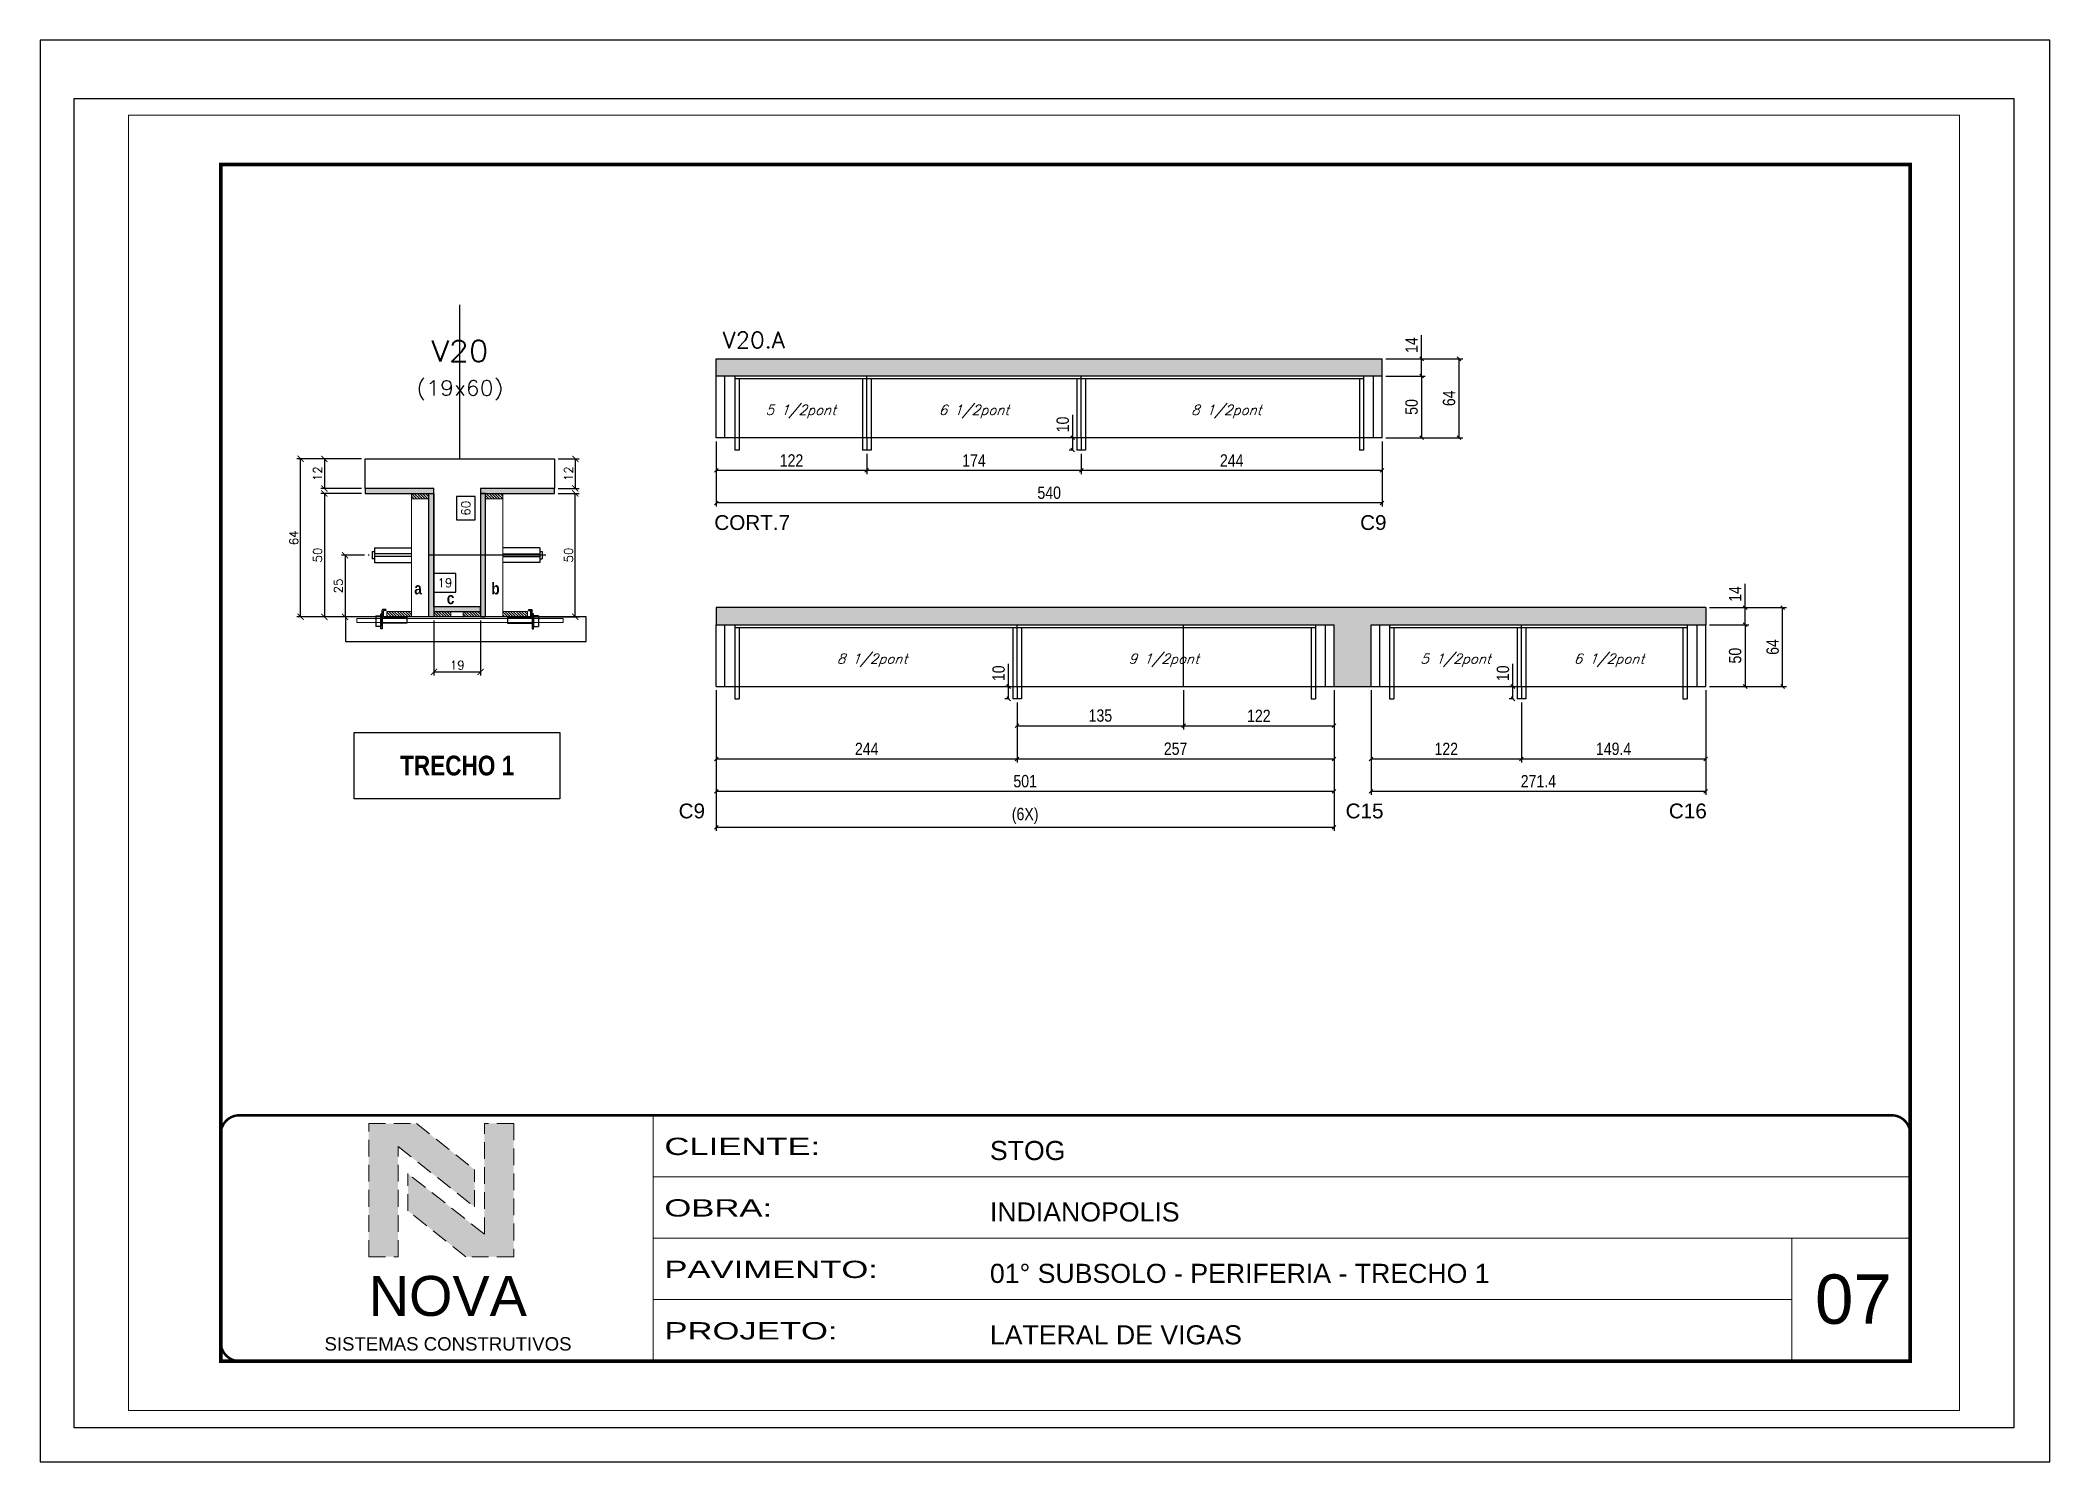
# Paper-space layout '07' of a CAD drawing. Extents: x 0 to 297, y 0 to 210.
# The model-space entities are those that its viewports show. They can reach past a viewport. Long polylines and large blocks are cut down to what shows.
import ezdxf
from ezdxf.enums import TextEntityAlignment as Align

# ---------------------------------------------------------------- set-up
doc = ezdxf.new("R2010")
doc.units = 0
for name, pattern in [('CONTINUO', [0]), ('DASHED', [0.75, 0.5, -0.25]), ('HIDDEN', [9.525, 6.35, -3.175])]:
    doc.linetypes.add(name, pattern=pattern)
for name, color, linetype in [('1', 1, 'Continuous'), ('5', 5, 'Continuous'), ('barrote', 251, 'Continuous'), ('COTA', 241, 'Continuous'), ('Cota Seção (2x)', 4, 'Continuous'), ('detalhes', 4, 'Continuous'), ('Hachura', 253, 'Continuous'), ('NOMENCLATURA', 7, 'Continuous'), ('Painéis', 200, 'Continuous'), ('presilha', 1, 'Continuous'), ('SARR_2.2x7', 40, 'Continuous'), ('SARR_3.5x7', 81, 'Continuous'), ('TENSOR', 3, 'Continuous'), ('texto', 7, 'Continuous'), ('Texto de Titulo', 7, 'Continuous'), ('Texto Qtd Sarr', 242, 'Continuous')]:
    doc.layers.add(name, color=color, linetype=linetype)
for name, color, linetype, lineweight in [('CARIMBO', 255, 'Continuous', 9), ('CARIMBO-LEGENDA', 75, 'Continuous', 15), ('CONCRETO', 251, 'Continuous', 25), ('Folhas', 255, 'Continuous', 9), ('Madeira', 126, 'Continuous', 18), ('SARRAFO DE PRESSAO', 251, 'DASHED', 9), ('SCO-___-LAJ', 2, 'Continuous', 0), ('Texto Seção', 7, 'Continuous', 15)]:
    doc.layers.add(name, color=color, linetype=linetype, lineweight=lineweight)
doc.styles.add('arial', font='arial.ttf')
doc.styles.add('COTA TECNICA', font='techl___.ttf', dxfattribs={"height": 10})
doc.styles.add('REGUA-120', font='ROMANS.shx', dxfattribs={"height": 15})
doc.styles.add('ROMANC', font='techb___.ttf', dxfattribs={"height": 2.5})
doc.styles.add('Romans', font='romans.shx')
doc.styles.get("Standard").update_dxf_attribs({"font": 'arial.ttf'})
doc.styles.add('TECNICA', font='techb___.ttf', dxfattribs={"height": 10})
doc.styles.add('Tecnologia', font='')
doc.styles.get('Tecnologia').set_extended_font_data('Forgotten Futurist')
doc.dimstyles.new('Cota Seção (2x)', dxfattribs={"dimtxt": 7, "dimasz": 5, "dimexe": 3, "dimexo": 3, "dimgap": 2, "dimtad": 3, "dimdec": 1, "dimlfac": 0.5, "dimzin": 12, "dimdsep": 46, "dimtxsty": 'Romans', "dimblk": 'ARCHTICK', "dimcen": 0, "dimclrd": 4, "dimclre": 4, "dimclrt": 1, "dimadec": 1, "dimazin": 3, "dimtfac": 1, "dimtdec": 1, "dimtmove": 0, "dimatfit": 3, "dimldrblk": 'OBLIQUE', "dimfxl": 1, "dimtolj": 1, "dimtzin": 12, "dimarcsym": 0})
doc.dimstyles.new('Cota Seção interna', dxfattribs={"dimtxt": 7, "dimasz": 6, "dimexe": 0.18, "dimexo": 2, "dimgap": -4, "dimtad": 3, "dimdec": 1, "dimlfac": 0.5, "dimzin": 12, "dimdsep": 46, "dimtxsty": 'Romans', "dimblk": 'ARCHTICK', "dimcen": 0.09, "dimse1": 1, "dimse2": 1, "dimsd1": 1, "dimsd2": 1, "dimclrd": 180, "dimclre": 5, "dimclrt": 1, "dimadec": 0, "dimazin": 3, "dimtfac": 1, "dimtdec": 1, "dimtofl": 0, "dimtmove": 0, "dimatfit": 3, "dimldrblk": 'ARCHTICK', "dimfxl": 1, "dimtolj": 1, "dimtzin": 0, "dimarcsym": 0})
doc.dimstyles.new('PAINEL', dxfattribs={"dimtxt": 10, "dimasz": 3, "dimexe": 3, "dimexo": 3, "dimgap": 3, "dimtad": 1, "dimdec": 1, "dimzin": 12, "dimdsep": 46, "dimtxsty": 'COTA TECNICA', "dimblk1": 'OBLIQUE', "dimblk2": 'OBLIQUE', "dimsah": 1, "dimcen": 0.9, "dimclrd": 4, "dimclre": 4, "dimclrt": 240, "dimadec": 1, "dimazin": 3, "dimtfac": 1, "dimtdec": 1, "dimtmove": 0, "dimatfit": 3, "dimfxl": 1, "dimtolj": 1, "dimtzin": 12, "dimarcsym": 0})
pattern_1 = [(315, (26374.2887, 8325.0331), (1.12253202, 1.12253202), [])]

psp = doc.layouts.new('07')

msp = doc.modelspace()

# ---------------------------------------------------------------- texts
at = {"layer": '5', "linetype": 'Continuous'}
for s, p in [('CORT.7', (3645.21, 16625.08)), ('C9', (4168.94, 16625.08)), ('C9', (3616.27, 16391.32)), ('C15', (4157.19, 16391.32)), ('C16', (4419.36, 16391.32))]:
    msp.add_text(s, height=12, rotation=0.00004, dxfattribs=at).set_placement(p)
at = {"layer": 'CARIMBO', "style": 'arial'}
msp.add_text('07', height=40, dxfattribs=at).set_placement((4537.86, 15981.57))
at = {"layer": 'detalhes', "style": 'TECNICA'}
for s, p in [('a', (3401.84, 16572.88)), ('b', (3464.38, 16572.87)), ('c', (3428.27, 16564.91))]:
    msp.add_text(s, height=9.6, dxfattribs=at).set_placement(p)
at = {"layer": 'NOMENCLATURA', "color": 2, "insert": (3436.67, 16434), "char_height": 16, "attachment_point": 5, "style": 'ROMANC'}
msp.add_mtext('TRECHO 1', dxfattribs=at)
at = {"layer": 'texto', "color": 2, "char_height": 8, "attachment_point": 5, "style": 'Romans'}
for s, insert in [('{\\Q19;\\C256;5 1/2pont}', (3715.31, 16721.07)), ('{\\Q19;\\C256;6 1/2pont}', (3855.81, 16721.07)), ('{\\Q19;\\C256;8 1/2pont}', (4060.45, 16721.07)), ('{\\Q19;\\C256;8 1/2pont}', (3773.17, 16519.4)), ('{\\Q19;\\C256;9 1/2pont}', (4009.67, 16519.4)), ('{\\Q19;\\C256;5 1/2pont}', (4246.31, 16519.4)), ('{\\Q19;\\C256;6 1/2pont}', (4370.81, 16519.4))]:
    msp.add_mtext(s, dxfattribs=dict(at, insert=insert))
at = {"layer": 'Texto Seção', "style": 'REGUA-120', "width": 1.05}
msp.add_text('V20.A', height=13, dxfattribs=at).set_placement((3652.04, 16772.58))

# ---------------------------------------------------------------- blocks, each defined once
blk = doc.blocks.new('A$C64660E27')
at = {"layer": 'COTA', "true_color": 0x1a1a1a}
h = blk.add_hatch(color=250, dxfattribs=at)
h.dxf.hatch_style = 1
h.paths.add_polyline_path([(185.4, -11.6), (142.4, -11.6), (142.4, -131.6), (168.8, -131.6), (168.8, -32.2), (237.7, -86.7), (237.7, -53)])
at = {"layer": 'COTA'}
h = blk.add_hatch(color=20, dxfattribs=at)
h.dxf.hatch_style = 1
h.paths.add_polyline_path([(273, -11.4), (246.6, -11.4), (246.6, -111.1), (177.7, -56.6), (177.7, -90.2), (230, -131.6), (273, -131.6)])
for p, q in [((142.4, -131.6), (142.4, -11.6)), ((142.4, -11.6), (185.4, -11.6)), ((185.4, -11.6), (237.7, -53)), ((273, -11.4), (246.6, -11.4)), ((246.6, -111.1), (246.6, -11.4)), ((273, -11.4), (273, -131.6)), ((168.8, -32.2), (237.7, -86.7)), ((168.8, -131.6), (168.8, -32.2)), ((237.7, -86.7), (237.7, -53)), ((246.6, -111.1), (177.7, -56.6)), ((177.7, -90.2), (177.7, -56.6)), ((230, -131.6), (177.7, -90.2)), ((142.4, -131.6), (168.8, -131.6)), ((273, -131.6), (230, -131.6))]:
    blk.add_line(p, q)
at = {"layer": 'CARIMBO-LEGENDA', "color": 7, "linetype": 'Continuous', "ltscale": 100, "style": 'arial'}
blk.add_text('NOVA', height=36, dxfattribs=at).set_placement((142.4, -184.8))
at = {"layer": 'CARIMBO-LEGENDA', "color": 7, "linetype": 'Continuous', "style": 'arial'}
blk.add_text('SISTEMAS CONSTRUTIVOS', height=12, dxfattribs=at).set_placement((102.5, -216))
blk = doc.blocks.new('9999999999')
at = {"color": 30, "linetype": 'CONTINUO'}
for p, q in [((98564.6, 34230.2), (98564.6, 34429.4)), ((98564.6, 34379.6), (99584, 34379.6)), ((98564.6, 34329.8), (99488, 34329.8)), ((99584, 34329.8), (99488, 34329.8)), ((99488, 34329.8), (99488, 34230.2)), ((98564.6, 34280), (99488, 34280))]:
    blk.add_line(p, q, dxfattribs=at)
at = {"color": 30, "linetype": 'CONTINUO', "const_width": 2}
blk.add_lwpolyline([(99584, 34230.2), (99584, 34414.4, 0.414214), (99569, 34429.4), (98229, 34429.4, 0.414214), (98214, 34414.4), (98214, 34245.2, 0.414214), (98229, 34230.2), (99584, 34230.2)], format="xyb", dxfattribs=at)
at = {"layer": 'Folhas'}
blk.add_lwpolyline([(98139, 34190.2), (99624, 34190.2), (99624, 35240.2), (98139, 35240.2)], close=True, dxfattribs=at)
at = {"layer": 'Folhas', "color": 30, "const_width": 3}
blk.add_lwpolyline([(98214, 34230.2), (99584, 34230.2), (99584, 35200.2), (98214, 35200.2)], close=True, dxfattribs=at)
at = {"xscale": 0.9, "yscale": 0.9, "zscale": 0.9}
blk.add_blockref('A$C64660E27', (98205.8, 34433.1), dxfattribs=at)
at = {"color": 7, "linetype": 'Continuous', "ltscale": 5, "style": 'arial'}
for s, height, p in [('STOG', 15.48, (98837.7, 34393.1)), ('INDIANOPOLIS', 15.483, (98837.7, 34343.3)), ('01° SUBSOLO - PERIFERIA - TRECHO 1', 15.483, (98837.7, 34293.5)), ('LATERAL DE VIGAS', 15.483, (98837.7, 34243.7))]:
    blk.add_text(s, height=height, dxfattribs=at).set_placement(p)
at = {"layer": 'Folhas', "color": 7, "style": 'Tecnologia', "width": 1.5}
for s, p in [('CLIENTE:', (98573.7, 34397.2)), ('OBRA:', (98573.7, 34347.3)), ('PAVIMENTO:', (98573.7, 34297.5)), ('PROJETO:', (98573.7, 34247.7))]:
    blk.add_text(s, height=14, dxfattribs=at).set_placement(p)
blk = doc.blocks.new('titulo1')
at = {"layer": 'Defpoints', "color": 252, "linetype": 'HIDDEN', "ltscale": 2}
blk.add_line((0, 0), (0, 125), dxfattribs=at)
at = {"layer": 'Defpoints', "style": 'Romans', "oblique": 15}
blk.add_attdef('FOLHA', text='', height=10, dxfattribs=at).set_placement((0, 15.6), align=Align.MIDDLE_CENTER)
at = {"layer": 'Texto Qtd Sarr', "color": 3, "style": 'Romans', "oblique": 15}
for tag, height, p in [('TITULO', 17, (0, 71.4)), ('SEÇÃO', 12, (0, 41.5))]:
    blk.add_attdef(tag, text='', height=height, dxfattribs=at).set_placement(p, align=Align.MIDDLE_CENTER)
blk = doc.blocks.new('_ArchTick')
at = {"color": 0, "linetype": 'ByBlock', "const_width": 0.15}
blk.add_lwpolyline([(-0.5, -0.5), (0.5, 0.5)], dxfattribs=at)
blk = doc.blocks.new('*D3494')
at = {"layer": 'COTA', "color": 4, "lineweight": -2, "transparency": 16777216}
for p, q in [((3518.7, 16682.7), (3535.5, 16682.7)), ((3532.5, 16682.7), (3532.5, 16658.7)), ((3518.7, 16658.7), (3535.5, 16658.7))]:
    blk.add_line(p, q, dxfattribs=at)
at = {"layer": 'Defpoints', "color": 0, "transparency": 16777216}
for p in [(3515.7, 16682.7), (3515.7, 16658.7), (3532.5, 16658.7)]:
    blk.add_point(p, dxfattribs=at)
at = {"layer": 'COTA', "color": 4, "lineweight": -2, "transparency": 16777216, "xscale": 5, "yscale": 5, "zscale": 5}
for p, rotation in [((3532.5, 16682.7), 90), ((3532.5, 16658.7), 270)]:
    blk.add_blockref('_ArchTick', p, dxfattribs=dict(at, rotation=rotation))
at = {"layer": 'COTA', "color": 1, "transparency": 16777216, "insert": (3527, 16670.7), "char_height": 7, "attachment_point": 5, "rotation": 90, "style": 'Romans'}
blk.add_mtext('\\A1;12', dxfattribs=at)
blk = doc.blocks.new('_Oblique')
at = {"layer": '1', "color": 0, "lineweight": -2}
blk.add_line((-0.5, -0.5), (0.5, 0.5), dxfattribs=at)
blk = doc.blocks.new('*D3495')
at = {"layer": 'COTA', "color": 4, "lineweight": -2, "transparency": 16777216}
for p, q in [((3359.1, 16682.7), (3306.7, 16682.7)), ((3309.7, 16554.7), (3309.7, 16682.7)), ((3381.1, 16554.7), (3306.7, 16554.7))]:
    blk.add_line(p, q, dxfattribs=at)
at = {"layer": 'Defpoints', "color": 0, "transparency": 16777216}
for p in [(3309.7, 16682.7), (3362.1, 16682.7), (3384.1, 16554.7)]:
    blk.add_point(p, dxfattribs=at)
at = {"layer": 'COTA', "color": 4, "lineweight": -2, "transparency": 16777216, "xscale": 5, "yscale": 5, "zscale": 5}
for p, rotation in [((3309.7, 16682.7), 90), ((3309.7, 16554.7), 270)]:
    blk.add_blockref('_ArchTick', p, dxfattribs=dict(at, rotation=rotation))
at = {"layer": 'COTA', "color": 1, "transparency": 16777216, "insert": (3304.2, 16618.7), "char_height": 7, "attachment_point": 5, "rotation": 90, "style": 'Romans'}
blk.add_mtext('\\A1;64', dxfattribs=at)
blk = doc.blocks.new('*D3496')
at = {"layer": 'COTA', "color": 4, "lineweight": -2, "transparency": 16777216}
for p, q in [((3518.7, 16654.7), (3535.5, 16654.7)), ((3532.5, 16554.7), (3532.5, 16654.7)), ((3492.3, 16554.7), (3535.5, 16554.7))]:
    blk.add_line(p, q, dxfattribs=at)
at = {"layer": 'Defpoints', "color": 0, "transparency": 16777216}
for p in [(3515.7, 16654.7), (3532.5, 16654.7), (3489.3, 16554.7)]:
    blk.add_point(p, dxfattribs=at)
at = {"layer": 'COTA', "color": 4, "lineweight": -2, "transparency": 16777216, "xscale": 5, "yscale": 5, "zscale": 5}
for p, rotation in [((3532.5, 16654.7), 90), ((3532.5, 16554.7), 270)]:
    blk.add_blockref('_ArchTick', p, dxfattribs=dict(at, rotation=rotation))
at = {"layer": 'COTA', "color": 1, "transparency": 16777216, "insert": (3527, 16604.7), "char_height": 7, "attachment_point": 5, "rotation": 90, "style": 'Romans'}
blk.add_mtext('\\A1;50', dxfattribs=at)
blk = doc.blocks.new('*D3497')
at = {"layer": 'Cota Seção (2x)', "color": 180, "lineweight": -2, "transparency": 16777216}
for p, q in [((3451.2, 16652.2), (3436.2, 16652.2)), ((3436.2, 16652.2), (3436.2, 16633.2)), ((3451.2, 16633.2), (3451.2, 16652.2)), ((3436.2, 16633.2), (3451.2, 16633.2))]:
    blk.add_line(p, q, dxfattribs=at)
at = {"layer": 'Defpoints', "color": 0, "transparency": 16777216}
for p in [(3455.2, 16682.7), (3466.7, 16682.7), (3466.7, 16562.7)]:
    blk.add_point(p, dxfattribs=at)
at = {"layer": 'Cota Seção (2x)', "color": 1, "transparency": 16777216, "insert": (3443.7, 16642.7), "char_height": 7, "attachment_point": 5, "rotation": 90, "style": 'Romans'}
blk.add_mtext('\\A1;60', dxfattribs=at)
blk = doc.blocks.new('*D3498')
at = {"layer": 'COTA', "color": 4, "lineweight": -2, "transparency": 16777216}
for p, q in [((3359.1, 16682.7), (3326, 16682.7)), ((3329, 16682.7), (3329, 16658.7)), ((3359.1, 16658.7), (3326, 16658.7))]:
    blk.add_line(p, q, dxfattribs=at)
at = {"layer": 'Defpoints', "color": 0, "transparency": 16777216}
for p in [(3362.1, 16682.7), (3329, 16658.7), (3362.1, 16658.7)]:
    blk.add_point(p, dxfattribs=at)
at = {"layer": 'COTA', "color": 4, "lineweight": -2, "transparency": 16777216, "xscale": 5, "yscale": 5, "zscale": 5}
for p, rotation in [((3329, 16682.7), 90), ((3329, 16658.7), 270)]:
    blk.add_blockref('_ArchTick', p, dxfattribs=dict(at, rotation=rotation))
at = {"layer": 'COTA', "color": 1, "transparency": 16777216, "insert": (3323.5, 16670.7), "char_height": 7, "attachment_point": 5, "rotation": 90, "style": 'Romans'}
blk.add_mtext('\\A1;12', dxfattribs=at)
blk = doc.blocks.new('*D3499')
at = {"layer": 'COTA', "color": 4, "lineweight": -2, "transparency": 16777216}
for p, q in [((3359.1, 16654.7), (3326, 16654.7)), ((3329, 16654.7), (3329, 16554.7)), ((3381.1, 16554.7), (3326, 16554.7))]:
    blk.add_line(p, q, dxfattribs=at)
at = {"layer": 'Defpoints', "color": 0, "transparency": 16777216}
for p in [(3362.1, 16654.7), (3329, 16554.7), (3384.1, 16554.7)]:
    blk.add_point(p, dxfattribs=at)
at = {"layer": 'COTA', "color": 4, "lineweight": -2, "transparency": 16777216, "xscale": 5, "yscale": 5, "zscale": 5}
for p, rotation in [((3329, 16654.7), 90), ((3329, 16554.7), 270)]:
    blk.add_blockref('_ArchTick', p, dxfattribs=dict(at, rotation=rotation))
at = {"layer": 'COTA', "color": 1, "transparency": 16777216, "insert": (3323.5, 16604.7), "char_height": 7, "attachment_point": 5, "rotation": 90, "style": 'Romans'}
blk.add_mtext('\\A1;50', dxfattribs=at)
blk = doc.blocks.new('PRESILHA METÁLICA 1')
at = {"layer": 'presilha'}
for p, q in [((0, 13), (6, 13)), ((0, 13), (0, 0)), ((6, 0), (0, 0)), ((6, 15.5), (7.5, 15.5)), ((6, -2.5), (6, 15.5)), ((6, 13), (6, 0)), ((7.5, 10.6), (7.5, 19.9)), ((7.5, 15.5), (7.5, -2.5)), ((37.5, 4.1), (7.5, 4.1)), ((12, 21), (8.6, 21)), ((9, 11.6), (9, 18.9)), ((12, 19.5), (9.6, 19.5)), ((37.5, 11), (9.6, 11)), ((12, 21), (12, 19.5)), ((37.5, 11), (37.5, 4.1)), ((7.5, -2.5), (6, -2.5))]:
    blk.add_line(p, q, dxfattribs=at)
for centre, radius, start, end in [((8.6, 19.9), 1.14, 90, 180), ((9.6, 18.9), 0.57, 90, 180), ((9.6, 11.6), 0.57, 180, 270)]:
    blk.add_arc(centre, radius, start, end, dxfattribs=at)
blk = doc.blocks.new('*D3500')
at = {"layer": 'COTA', "color": 4, "lineweight": -2, "transparency": 16777216}
for p, q in [((3417.7, 16551.7), (3417.7, 16507)), ((3455.7, 16551.7), (3455.7, 16507)), ((3417.7, 16510), (3455.7, 16510))]:
    blk.add_line(p, q, dxfattribs=at)
at = {"layer": 'Defpoints', "color": 0, "transparency": 16777216}
for p in [(3417.7, 16554.7), (3455.7, 16554.7), (3455.7, 16510)]:
    blk.add_point(p, dxfattribs=at)
at = {"layer": 'COTA', "color": 4, "lineweight": -2, "transparency": 16777216, "xscale": 5, "yscale": 5, "zscale": 5, "rotation": 180}
blk.add_blockref('_ArchTick', (3417.7, 16510), dxfattribs=at)
at = {"layer": 'COTA', "color": 4, "lineweight": -2, "transparency": 16777216, "xscale": 5, "yscale": 5, "zscale": 5}
blk.add_blockref('_ArchTick', (3455.7, 16510), dxfattribs=at)
at = {"layer": 'COTA', "color": 1, "transparency": 16777216, "insert": (3436.7, 16515.5), "char_height": 7, "attachment_point": 5, "style": 'Romans'}
blk.add_mtext('\\A1;19', dxfattribs=at)
blk = doc.blocks.new('*D4563')
at = {"layer": 'COTA', "color": 4, "lineweight": -2, "transparency": 16777216}
for p, q in [((3361.4, 16604.6), (3342.8, 16604.6)), ((3345.8, 16604.6), (3345.8, 16554.7)), ((3361.4, 16554.7), (3342.8, 16554.7))]:
    blk.add_line(p, q, dxfattribs=at)
at = {"layer": 'Defpoints', "color": 0, "transparency": 16777216}
for p in [(3364.4, 16604.6), (3345.8, 16554.7), (3364.4, 16554.7)]:
    blk.add_point(p, dxfattribs=at)
at = {"layer": 'COTA', "color": 4, "lineweight": -2, "transparency": 16777216, "xscale": 5, "yscale": 5, "zscale": 5}
for p, rotation in [((3345.8, 16604.6), 90), ((3345.8, 16554.7), 270)]:
    blk.add_blockref('_ArchTick', p, dxfattribs=dict(at, rotation=rotation))
at = {"layer": 'COTA', "color": 1, "transparency": 16777216, "insert": (3340.3, 16579.7), "char_height": 7, "attachment_point": 5, "rotation": 90, "style": 'Romans'}
blk.add_mtext('\\A1;25', dxfattribs=at)
blk = doc.blocks.new('*D3501')
at = {"layer": 'Cota Seção (2x)', "color": 180, "lineweight": -2, "transparency": 16777216}
for p, q in [((3435.7, 16589.7), (3417.7, 16589.7)), ((3417.7, 16589.7), (3417.7, 16574.7)), ((3417.7, 16574.7), (3435.7, 16574.7)), ((3435.7, 16574.7), (3435.7, 16589.7))]:
    blk.add_line(p, q, dxfattribs=at)
at = {"layer": 'Defpoints', "color": 0, "transparency": 16777216}
for p in [(3455.7, 16570.7), (3417.7, 16554.7), (3455.7, 16554.7)]:
    blk.add_point(p, dxfattribs=at)
at = {"layer": 'Cota Seção (2x)', "color": 1, "transparency": 16777216, "insert": (3426.7, 16582.2), "char_height": 7, "attachment_point": 5, "style": 'Romans'}
blk.add_mtext('\\A1;19', dxfattribs=at)
blk = doc.blocks.new('*D3505')
at = {"layer": 'COTA', "color": 4, "linetype": 'ByBlock', "lineweight": -2, "transparency": 16777216}
for p, q in [((4186.8, 16696.8), (4186.8, 16670.3)), ((3942.8, 16686.8), (3942.8, 16670.3)), ((4186.8, 16673.3), (3942.8, 16673.3))]:
    blk.add_line(p, q, dxfattribs=at)
at = {"layer": 'Defpoints', "color": 0, "linetype": 'ByBlock', "transparency": 16777216}
for p in [(3942.8, 16689.8), (4186.8, 16699.8), (3942.8, 16673.3)]:
    blk.add_point(p, dxfattribs=at)
at = {"layer": 'COTA', "color": 4, "linetype": 'ByBlock', "lineweight": -2, "transparency": 16777216, "xscale": 3, "yscale": 3, "zscale": 3, "rotation": 180}
blk.add_blockref('_Oblique', (3942.8, 16673.3), dxfattribs=at)
at = {"layer": 'COTA', "color": 4, "linetype": 'ByBlock', "lineweight": -2, "transparency": 16777216, "xscale": 3, "yscale": 3, "zscale": 3}
blk.add_blockref('_Oblique', (4186.8, 16673.3), dxfattribs=at)
at = {"layer": 'COTA', "color": 240, "linetype": 'ByBlock', "transparency": 16777216, "insert": (4064.8, 16681.4), "char_height": 10, "attachment_point": 5, "style": 'COTA TECNICA'}
blk.add_mtext('\\A1;244', dxfattribs=at)
blk = doc.blocks.new('*D3506')
at = {"layer": 'COTA', "color": 4, "linetype": 'ByBlock', "lineweight": -2, "transparency": 16777216}
for p, q in [((3768.8, 16686.8), (3768.8, 16670.3)), ((3942.8, 16673.3), (3768.8, 16673.3)), ((3942.8, 16686.8), (3942.8, 16670.3))]:
    blk.add_line(p, q, dxfattribs=at)
at = {"layer": 'Defpoints', "color": 0, "linetype": 'ByBlock', "transparency": 16777216}
for p in [(3768.8, 16689.8), (3942.8, 16689.8), (3768.8, 16673.3)]:
    blk.add_point(p, dxfattribs=at)
at = {"layer": 'COTA', "color": 4, "linetype": 'ByBlock', "lineweight": -2, "transparency": 16777216, "xscale": 3, "yscale": 3, "zscale": 3, "rotation": 180}
blk.add_blockref('_Oblique', (3768.8, 16673.3), dxfattribs=at)
at = {"layer": 'COTA', "color": 4, "linetype": 'ByBlock', "lineweight": -2, "transparency": 16777216, "xscale": 3, "yscale": 3, "zscale": 3}
blk.add_blockref('_Oblique', (3942.8, 16673.3), dxfattribs=at)
at = {"layer": 'COTA', "color": 240, "linetype": 'ByBlock', "transparency": 16777216, "insert": (3855.8, 16681.4), "char_height": 10, "width": 210.731, "attachment_point": 5, "style": 'COTA TECNICA'}
blk.add_mtext('\\A1;174', dxfattribs=at)
blk = doc.blocks.new('*D4565')
at = {"layer": 'COTA', "color": 4, "lineweight": -2, "transparency": 16777216}
for p, q in [((3646.8, 16696.8), (3646.8, 16670.3)), ((3768.8, 16673.3), (3646.8, 16673.3)), ((3768.8, 16686.8), (3768.8, 16670.3))]:
    blk.add_line(p, q, dxfattribs=at)
at = {"layer": 'Defpoints', "color": 0, "transparency": 16777216}
for p in [(3646.8, 16699.8), (3768.8, 16689.8), (3646.8, 16673.3)]:
    blk.add_point(p, dxfattribs=at)
at = {"layer": 'COTA', "color": 4, "lineweight": -2, "transparency": 16777216, "xscale": 3, "yscale": 3, "zscale": 3, "rotation": 180}
blk.add_blockref('_Oblique', (3646.8, 16673.3), dxfattribs=at)
at = {"layer": 'COTA', "color": 4, "lineweight": -2, "transparency": 16777216, "xscale": 3, "yscale": 3, "zscale": 3}
blk.add_blockref('_Oblique', (3768.8, 16673.3), dxfattribs=at)
at = {"layer": 'COTA', "color": 240, "transparency": 16777216, "insert": (3707.8, 16681.4), "char_height": 10, "attachment_point": 5, "style": 'COTA TECNICA'}
blk.add_mtext('\\A1;122', dxfattribs=at)
blk = doc.blocks.new('*D4566')
at = {"layer": 'COTA', "color": 4, "lineweight": -2, "transparency": 16777216}
for p, q in [((3646.8, 16696.8), (3646.8, 16644)), ((4186.8, 16696.8), (4186.8, 16644)), ((4186.8, 16647), (3646.8, 16647))]:
    blk.add_line(p, q, dxfattribs=at)
at = {"layer": 'Defpoints', "color": 0, "transparency": 16777216}
for p in [(3646.8, 16699.8), (4186.8, 16699.8), (3646.8, 16647)]:
    blk.add_point(p, dxfattribs=at)
at = {"layer": 'COTA', "color": 4, "lineweight": -2, "transparency": 16777216, "xscale": 3, "yscale": 3, "zscale": 3, "rotation": 180}
blk.add_blockref('_Oblique', (3646.8, 16647), dxfattribs=at)
at = {"layer": 'COTA', "color": 4, "lineweight": -2, "transparency": 16777216, "xscale": 3, "yscale": 3, "zscale": 3}
blk.add_blockref('_Oblique', (4186.8, 16647), dxfattribs=at)
at = {"layer": 'COTA', "color": 240, "transparency": 16777216, "insert": (3916.8, 16655.2), "char_height": 10, "attachment_point": 5, "style": 'COTA TECNICA'}
blk.add_mtext('\\A1;540', dxfattribs=at)
blk = doc.blocks.new('*D3507')
at = {"layer": 'COTA', "color": 4, "linetype": 'ByBlock', "lineweight": -2, "transparency": 16777216}
for p, q in [((3646.8, 16495.2), (3646.8, 16436.5)), ((3890.8, 16485.2), (3890.8, 16436.5)), ((3646.8, 16439.5), (3890.8, 16439.5))]:
    blk.add_line(p, q, dxfattribs=at)
at = {"layer": 'Defpoints', "color": 0, "linetype": 'ByBlock', "transparency": 16777216}
for p in [(3646.8, 16498.2), (3890.8, 16488.2), (3890.8, 16439.5)]:
    blk.add_point(p, dxfattribs=at)
at = {"layer": 'COTA', "color": 4, "linetype": 'ByBlock', "lineweight": -2, "transparency": 16777216, "xscale": 3, "yscale": 3, "zscale": 3, "rotation": 180}
blk.add_blockref('_Oblique', (3646.8, 16439.5), dxfattribs=at)
at = {"layer": 'COTA', "color": 4, "linetype": 'ByBlock', "lineweight": -2, "transparency": 16777216, "xscale": 3, "yscale": 3, "zscale": 3}
blk.add_blockref('_Oblique', (3890.8, 16439.5), dxfattribs=at)
at = {"layer": 'COTA', "color": 240, "linetype": 'ByBlock', "transparency": 16777216, "insert": (3768.8, 16447.6), "char_height": 10, "attachment_point": 5, "style": 'COTA TECNICA'}
blk.add_mtext('\\A1;244', dxfattribs=at)
blk = doc.blocks.new('*D3366')
at = {"layer": 'COTA', "color": 4, "linetype": 'ByBlock', "lineweight": -2, "transparency": 16777216}
for p, q in [((4147.8, 16495.2), (4147.8, 16436.5)), ((3890.8, 16485.2), (3890.8, 16436.5)), ((3890.8, 16439.5), (4147.8, 16439.5))]:
    blk.add_line(p, q, dxfattribs=at)
at = {"layer": 'Defpoints', "color": 0, "linetype": 'ByBlock', "transparency": 16777216}
for p in [(4147.8, 16498.2), (3890.8, 16488.2), (4147.8, 16439.5)]:
    blk.add_point(p, dxfattribs=at)
at = {"layer": 'COTA', "color": 4, "linetype": 'ByBlock', "lineweight": -2, "transparency": 16777216, "xscale": 3, "yscale": 3, "zscale": 3, "rotation": 180}
blk.add_blockref('_Oblique', (3890.8, 16439.5), dxfattribs=at)
at = {"layer": 'COTA', "color": 4, "linetype": 'ByBlock', "lineweight": -2, "transparency": 16777216, "xscale": 3, "yscale": 3, "zscale": 3}
blk.add_blockref('_Oblique', (4147.8, 16439.5), dxfattribs=at)
at = {"layer": 'COTA', "color": 240, "linetype": 'ByBlock', "transparency": 16777216, "insert": (4019.3, 16447.7), "char_height": 10, "width": 210.731, "attachment_point": 5, "style": 'COTA TECNICA'}
blk.add_mtext('\\A1;257', dxfattribs=at)
blk = doc.blocks.new('*D4426')
at = {"layer": 'COTA', "color": 4, "linetype": 'ByBlock', "lineweight": -2, "transparency": 16777216}
for p, q in [((3646.8, 16495.2), (3646.8, 16410.3)), ((4147.8, 16495.2), (4147.8, 16410.3)), ((3646.8, 16413.3), (4147.8, 16413.3))]:
    blk.add_line(p, q, dxfattribs=at)
at = {"layer": 'Defpoints', "color": 0, "linetype": 'ByBlock', "transparency": 16777216}
for p in [(3646.8, 16498.2), (4147.8, 16498.2), (4147.8, 16413.3)]:
    blk.add_point(p, dxfattribs=at)
at = {"layer": 'COTA', "color": 4, "linetype": 'ByBlock', "lineweight": -2, "transparency": 16777216, "xscale": 3, "yscale": 3, "zscale": 3, "rotation": 180}
blk.add_blockref('_Oblique', (3646.8, 16413.3), dxfattribs=at)
at = {"layer": 'COTA', "color": 4, "linetype": 'ByBlock', "lineweight": -2, "transparency": 16777216, "xscale": 3, "yscale": 3, "zscale": 3}
blk.add_blockref('_Oblique', (4147.8, 16413.3), dxfattribs=at)
at = {"layer": 'COTA', "color": 240, "linetype": 'ByBlock', "transparency": 16777216, "insert": (3897.3, 16421.4), "char_height": 10, "attachment_point": 5, "style": 'COTA TECNICA'}
blk.add_mtext('\\A1;501', dxfattribs=at)
blk = doc.blocks.new('*D4427')
at = {"layer": 'COTA', "color": 4, "lineweight": -2, "transparency": 16777216}
for p, q in [((4025.8, 16495.2), (4025.8, 16463.4)), ((3890.8, 16485.2), (3890.8, 16463.4)), ((3890.8, 16466.4), (4025.8, 16466.4))]:
    blk.add_line(p, q, dxfattribs=at)
at = {"layer": 'Defpoints', "color": 0, "transparency": 16777216}
for p in [(4025.8, 16498.2), (3890.8, 16488.2), (4025.8, 16466.4)]:
    blk.add_point(p, dxfattribs=at)
at = {"layer": 'COTA', "color": 4, "lineweight": -2, "transparency": 16777216, "xscale": 3, "yscale": 3, "zscale": 3, "rotation": 180}
blk.add_blockref('_Oblique', (3890.8, 16466.4), dxfattribs=at)
at = {"layer": 'COTA', "color": 4, "lineweight": -2, "transparency": 16777216, "xscale": 3, "yscale": 3, "zscale": 3}
blk.add_blockref('_Oblique', (4025.8, 16466.4), dxfattribs=at)
at = {"layer": 'COTA', "color": 240, "transparency": 16777216, "insert": (3958.3, 16474.6), "char_height": 10, "attachment_point": 5, "style": 'COTA TECNICA'}
blk.add_mtext('\\A1;135', dxfattribs=at)
blk = doc.blocks.new('*D4428')
at = {"layer": 'COTA', "color": 4, "lineweight": -2, "transparency": 16777216}
for p, q in [((4025.8, 16495.2), (4025.8, 16463.4)), ((4147.8, 16495.2), (4147.8, 16463.4)), ((4025.8, 16466.4), (4147.8, 16466.4))]:
    blk.add_line(p, q, dxfattribs=at)
at = {"layer": 'Defpoints', "color": 0, "transparency": 16777216}
for p in [(4025.8, 16498.2), (4147.8, 16498.2), (4147.8, 16466.4)]:
    blk.add_point(p, dxfattribs=at)
at = {"layer": 'COTA', "color": 4, "lineweight": -2, "transparency": 16777216, "xscale": 3, "yscale": 3, "zscale": 3, "rotation": 180}
blk.add_blockref('_Oblique', (4025.8, 16466.4), dxfattribs=at)
at = {"layer": 'COTA', "color": 4, "lineweight": -2, "transparency": 16777216, "xscale": 3, "yscale": 3, "zscale": 3}
blk.add_blockref('_Oblique', (4147.8, 16466.4), dxfattribs=at)
at = {"layer": 'COTA', "color": 240, "transparency": 16777216, "insert": (4086.8, 16474.4), "char_height": 10, "attachment_point": 5, "style": 'COTA TECNICA'}
blk.add_mtext('\\A1;122', dxfattribs=at)
blk = doc.blocks.new('*D4429')
at = {"layer": 'COTA', "color": 4, "lineweight": -2, "transparency": 16777216}
for p, q in [((3646.8, 16495.2), (3646.8, 16381.1)), ((4147.8, 16495.2), (4147.8, 16381.1)), ((3646.8, 16384.1), (4147.8, 16384.1))]:
    blk.add_line(p, q, dxfattribs=at)
at = {"layer": 'Defpoints', "color": 0, "transparency": 16777216}
for p in [(3646.8, 16498.2), (4147.8, 16498.2), (4147.8, 16384.1)]:
    blk.add_point(p, dxfattribs=at)
at = {"layer": 'COTA', "color": 4, "lineweight": -2, "transparency": 16777216, "xscale": 3, "yscale": 3, "zscale": 3, "rotation": 180}
blk.add_blockref('_Oblique', (3646.8, 16384.1), dxfattribs=at)
at = {"layer": 'COTA', "color": 4, "lineweight": -2, "transparency": 16777216, "xscale": 3, "yscale": 3, "zscale": 3}
blk.add_blockref('_Oblique', (4147.8, 16384.1), dxfattribs=at)
at = {"layer": 'COTA', "color": 240, "transparency": 16777216, "insert": (3897.3, 16393.3), "char_height": 10, "attachment_point": 5, "style": 'COTA TECNICA'}
blk.add_mtext('\\A1;(6X)', dxfattribs=at)
blk = doc.blocks.new('*D3367')
at = {"layer": 'COTA', "color": 4, "linetype": 'ByBlock', "lineweight": -2, "transparency": 16777216}
for p, q in [((4177.8, 16495.2), (4177.8, 16436.5)), ((4299.8, 16485.2), (4299.8, 16436.5)), ((4177.8, 16439.5), (4299.8, 16439.5))]:
    blk.add_line(p, q, dxfattribs=at)
at = {"layer": 'Defpoints', "color": 0, "linetype": 'ByBlock', "transparency": 16777216}
for p in [(4177.8, 16498.2), (4299.8, 16488.2), (4299.8, 16439.5)]:
    blk.add_point(p, dxfattribs=at)
at = {"layer": 'COTA', "color": 4, "linetype": 'ByBlock', "lineweight": -2, "transparency": 16777216, "xscale": 3, "yscale": 3, "zscale": 3, "rotation": 180}
blk.add_blockref('_Oblique', (4177.8, 16439.5), dxfattribs=at)
at = {"layer": 'COTA', "color": 4, "linetype": 'ByBlock', "lineweight": -2, "transparency": 16777216, "xscale": 3, "yscale": 3, "zscale": 3}
blk.add_blockref('_Oblique', (4299.8, 16439.5), dxfattribs=at)
at = {"layer": 'COTA', "color": 240, "linetype": 'ByBlock', "transparency": 16777216, "insert": (4238.8, 16447.6), "char_height": 10, "attachment_point": 5, "style": 'COTA TECNICA'}
blk.add_mtext('\\A1;122', dxfattribs=at)
blk = doc.blocks.new('*D3368')
at = {"layer": 'COTA', "color": 4, "linetype": 'ByBlock', "lineweight": -2, "transparency": 16777216}
for p, q in [((4449.2, 16495.2), (4449.2, 16436.5)), ((4299.8, 16485.2), (4299.8, 16436.5)), ((4299.8, 16439.5), (4449.2, 16439.5))]:
    blk.add_line(p, q, dxfattribs=at)
at = {"layer": 'Defpoints', "color": 0, "linetype": 'ByBlock', "transparency": 16777216}
for p in [(4449.2, 16498.2), (4299.8, 16488.2), (4449.2, 16439.5)]:
    blk.add_point(p, dxfattribs=at)
at = {"layer": 'COTA', "color": 4, "linetype": 'ByBlock', "lineweight": -2, "transparency": 16777216, "xscale": 3, "yscale": 3, "zscale": 3, "rotation": 180}
blk.add_blockref('_Oblique', (4299.8, 16439.5), dxfattribs=at)
at = {"layer": 'COTA', "color": 4, "linetype": 'ByBlock', "lineweight": -2, "transparency": 16777216, "xscale": 3, "yscale": 3, "zscale": 3}
blk.add_blockref('_Oblique', (4449.2, 16439.5), dxfattribs=at)
at = {"layer": 'COTA', "color": 240, "linetype": 'ByBlock', "transparency": 16777216, "insert": (4374.5, 16447.6), "char_height": 10, "width": 210.731, "attachment_point": 5, "style": 'COTA TECNICA'}
blk.add_mtext('\\A1;149.4', dxfattribs=at)
blk = doc.blocks.new('*D4430')
at = {"layer": 'COTA', "color": 4, "linetype": 'ByBlock', "lineweight": -2, "transparency": 16777216}
for p, q in [((4177.8, 16495.2), (4177.8, 16410.3)), ((4449.2, 16495.2), (4449.2, 16410.3)), ((4177.8, 16413.3), (4449.2, 16413.3))]:
    blk.add_line(p, q, dxfattribs=at)
at = {"layer": 'Defpoints', "color": 0, "linetype": 'ByBlock', "transparency": 16777216}
for p in [(4177.8, 16498.2), (4449.2, 16498.2), (4449.2, 16413.3)]:
    blk.add_point(p, dxfattribs=at)
at = {"layer": 'COTA', "color": 4, "linetype": 'ByBlock', "lineweight": -2, "transparency": 16777216, "xscale": 3, "yscale": 3, "zscale": 3, "rotation": 180}
blk.add_blockref('_Oblique', (4177.8, 16413.3), dxfattribs=at)
at = {"layer": 'COTA', "color": 4, "linetype": 'ByBlock', "lineweight": -2, "transparency": 16777216, "xscale": 3, "yscale": 3, "zscale": 3}
blk.add_blockref('_Oblique', (4449.2, 16413.3), dxfattribs=at)
at = {"layer": 'COTA', "color": 240, "linetype": 'ByBlock', "transparency": 16777216, "insert": (4313.5, 16421.4), "char_height": 10, "attachment_point": 5, "style": 'COTA TECNICA'}
blk.add_mtext('\\A1;271.4', dxfattribs=at)
blk = doc.blocks.new('*D3355')
at = {"layer": 'COTA', "color": 4, "lineweight": -2, "transparency": 16777216}
for p, q in [((4189.8, 16749.8), (4221.8, 16749.8)), ((4218.8, 16749.8), (4218.8, 16699.8)), ((4189.8, 16699.8), (4221.8, 16699.8))]:
    blk.add_line(p, q, dxfattribs=at)
at = {"layer": 'Defpoints', "color": 0, "transparency": 16777216}
for p in [(4186.8, 16749.8), (4186.8, 16699.8), (4218.8, 16699.8)]:
    blk.add_point(p, dxfattribs=at)
at = {"layer": 'COTA', "color": 4, "lineweight": -2, "transparency": 16777216, "xscale": 3, "yscale": 3, "zscale": 3}
for p, rotation in [((4218.8, 16749.8), 90), ((4218.8, 16699.8), 270)]:
    blk.add_blockref('_Oblique', p, dxfattribs=dict(at, rotation=rotation))
at = {"layer": 'COTA', "color": 240, "transparency": 16777216, "insert": (4210.7, 16724.8), "char_height": 10, "attachment_point": 5, "rotation": 90, "style": 'COTA TECNICA'}
blk.add_mtext('\\A1;50', dxfattribs=at)
blk = doc.blocks.new('*D3356')
at = {"layer": 'COTA', "color": 4, "lineweight": -2, "transparency": 16777216}
for p, q in [((4218.8, 16763.8), (4218.8, 16783)), ((4189.8, 16763.8), (4221.8, 16763.8)), ((4218.8, 16749.8), (4218.8, 16763.8)), ((4189.8, 16749.8), (4221.8, 16749.8))]:
    blk.add_line(p, q, dxfattribs=at)
at = {"layer": 'Defpoints', "color": 0, "transparency": 16777216}
for p in [(4186.8, 16763.8), (4218.8, 16763.8), (4186.8, 16749.8)]:
    blk.add_point(p, dxfattribs=at)
at = {"layer": 'COTA', "color": 4, "lineweight": -2, "transparency": 16777216, "xscale": 3, "yscale": 3, "zscale": 3}
for p, rotation in [((4218.8, 16763.8), 90), ((4218.8, 16749.8), 270)]:
    blk.add_blockref('_Oblique', p, dxfattribs=dict(at, rotation=rotation))
at = {"layer": 'COTA', "color": 240, "transparency": 16777216, "insert": (4210.7, 16774.9), "char_height": 10, "attachment_point": 5, "rotation": 90, "style": 'COTA TECNICA'}
blk.add_mtext('\\A1;14', dxfattribs=at)
blk = doc.blocks.new('*D3357')
at = {"layer": 'COTA', "color": 4, "lineweight": -2, "transparency": 16777216}
for p, q in [((4189.8, 16763.8), (4252.2, 16763.8)), ((4249.2, 16699.8), (4249.2, 16763.8)), ((4189.8, 16699.8), (4252.2, 16699.8))]:
    blk.add_line(p, q, dxfattribs=at)
at = {"layer": 'Defpoints', "color": 0, "transparency": 16777216}
for p in [(4186.8, 16763.8), (4249.2, 16763.8), (4186.8, 16699.8)]:
    blk.add_point(p, dxfattribs=at)
at = {"layer": 'COTA', "color": 4, "lineweight": -2, "transparency": 16777216, "xscale": 3, "yscale": 3, "zscale": 3}
for p, rotation in [((4249.2, 16763.8), 90), ((4249.2, 16699.8), 270)]:
    blk.add_blockref('_Oblique', p, dxfattribs=dict(at, rotation=rotation))
at = {"layer": 'COTA', "color": 240, "transparency": 16777216, "insert": (4241.1, 16731.8), "char_height": 10, "attachment_point": 5, "rotation": 90, "style": 'COTA TECNICA'}
blk.add_mtext('\\A1;64', dxfattribs=at)
blk = doc.blocks.new('*D4418')
at = {"layer": 'COTA', "color": 4, "lineweight": -2, "transparency": 16777216}
for p, q in [((3935.9, 16699.8), (3935.9, 16718.3)), ((3936.3, 16699.8), (3932.9, 16699.8)), ((3936.3, 16689.8), (3932.9, 16689.8)), ((3935.9, 16689.8), (3935.9, 16699.8))]:
    blk.add_line(p, q, dxfattribs=at)
at = {"layer": 'Defpoints', "color": 0, "transparency": 16777216}
for p in [(3935.9, 16699.8), (3939.3, 16699.8), (3939.3, 16689.8)]:
    blk.add_point(p, dxfattribs=at)
at = {"layer": 'COTA', "color": 4, "lineweight": -2, "transparency": 16777216, "xscale": 3, "yscale": 3, "zscale": 3}
for p, rotation in [((3935.9, 16699.8), 90), ((3935.9, 16689.8), 270)]:
    blk.add_blockref('_Oblique', p, dxfattribs=dict(at, rotation=rotation))
at = {"layer": 'COTA', "color": 240, "transparency": 16777216, "insert": (3927.8, 16710.6), "char_height": 10, "attachment_point": 5, "rotation": 90, "style": 'COTA TECNICA'}
blk.add_mtext('\\A1;10', dxfattribs=at)
blk = doc.blocks.new('*D3358')
at = {"layer": 'COTA', "color": 4, "lineweight": -2, "transparency": 16777216}
for p, q in [((3883.9, 16498.2), (3883.9, 16516.6)), ((3884.3, 16498.2), (3880.9, 16498.2)), ((3883.9, 16488.2), (3883.9, 16498.2)), ((3884.3, 16488.2), (3880.9, 16488.2))]:
    blk.add_line(p, q, dxfattribs=at)
at = {"layer": 'Defpoints', "color": 0, "transparency": 16777216}
for p in [(3883.9, 16498.2), (3887.3, 16498.2), (3887.3, 16488.2)]:
    blk.add_point(p, dxfattribs=at)
at = {"layer": 'COTA', "color": 4, "lineweight": -2, "transparency": 16777216, "xscale": 3, "yscale": 3, "zscale": 3}
for p, rotation in [((3883.9, 16498.2), 90), ((3883.9, 16488.2), 270)]:
    blk.add_blockref('_Oblique', p, dxfattribs=dict(at, rotation=rotation))
at = {"layer": 'COTA', "color": 240, "transparency": 16777216, "insert": (3875.8, 16508.9), "char_height": 10, "attachment_point": 5, "rotation": 90, "style": 'COTA TECNICA'}
blk.add_mtext('\\A1;10', dxfattribs=at)
blk = doc.blocks.new('*D3347')
at = {"layer": 'COTA', "color": 4, "lineweight": -2, "transparency": 16777216}
for p, q in [((4292.9, 16498.2), (4292.9, 16516.6)), ((4293.3, 16498.2), (4289.9, 16498.2)), ((4292.9, 16488.2), (4292.9, 16498.2)), ((4293.3, 16488.2), (4289.9, 16488.2))]:
    blk.add_line(p, q, dxfattribs=at)
at = {"layer": 'Defpoints', "color": 0, "transparency": 16777216}
for p in [(4292.9, 16498.2), (4296.3, 16498.2), (4296.3, 16488.2)]:
    blk.add_point(p, dxfattribs=at)
at = {"layer": 'COTA', "color": 4, "lineweight": -2, "transparency": 16777216, "xscale": 3, "yscale": 3, "zscale": 3}
for p, rotation in [((4292.9, 16498.2), 90), ((4292.9, 16488.2), 270)]:
    blk.add_blockref('_Oblique', p, dxfattribs=dict(at, rotation=rotation))
at = {"layer": 'COTA', "color": 240, "transparency": 16777216, "insert": (4284.8, 16508.9), "char_height": 10, "attachment_point": 5, "rotation": 90, "style": 'COTA TECNICA'}
blk.add_mtext('\\A1;10', dxfattribs=at)
blk = doc.blocks.new('*D3348')
at = {"layer": 'COTA', "color": 4, "lineweight": -2, "transparency": 16777216}
for p, q in [((4452.2, 16548.2), (4484.2, 16548.2)), ((4481.2, 16548.2), (4481.2, 16498.2)), ((4452.2, 16498.2), (4484.2, 16498.2))]:
    blk.add_line(p, q, dxfattribs=at)
at = {"layer": 'Defpoints', "color": 0, "transparency": 16777216}
for p in [(4449.2, 16548.2), (4449.2, 16498.2), (4481.2, 16498.2)]:
    blk.add_point(p, dxfattribs=at)
at = {"layer": 'COTA', "color": 4, "lineweight": -2, "transparency": 16777216, "xscale": 3, "yscale": 3, "zscale": 3}
for p, rotation in [((4481.2, 16548.2), 90), ((4481.2, 16498.2), 270)]:
    blk.add_blockref('_Oblique', p, dxfattribs=dict(at, rotation=rotation))
at = {"layer": 'COTA', "color": 240, "transparency": 16777216, "insert": (4473.1, 16523.2), "char_height": 10, "attachment_point": 5, "rotation": 90, "style": 'COTA TECNICA'}
blk.add_mtext('\\A1;50', dxfattribs=at)
blk = doc.blocks.new('*D3349')
at = {"layer": 'COTA', "color": 4, "lineweight": -2, "transparency": 16777216}
for p, q in [((4481.2, 16562.2), (4481.2, 16581.3)), ((4452.2, 16562.2), (4484.2, 16562.2)), ((4481.2, 16548.2), (4481.2, 16562.2)), ((4452.2, 16548.2), (4484.2, 16548.2))]:
    blk.add_line(p, q, dxfattribs=at)
at = {"layer": 'Defpoints', "color": 0, "transparency": 16777216}
for p in [(4449.2, 16562.2), (4481.2, 16562.2), (4449.2, 16548.2)]:
    blk.add_point(p, dxfattribs=at)
at = {"layer": 'COTA', "color": 4, "lineweight": -2, "transparency": 16777216, "xscale": 3, "yscale": 3, "zscale": 3}
for p, rotation in [((4481.2, 16562.2), 90), ((4481.2, 16548.2), 270)]:
    blk.add_blockref('_Oblique', p, dxfattribs=dict(at, rotation=rotation))
at = {"layer": 'COTA', "color": 240, "transparency": 16777216, "insert": (4473.1, 16573.2), "char_height": 10, "attachment_point": 5, "rotation": 90, "style": 'COTA TECNICA'}
blk.add_mtext('\\A1;14', dxfattribs=at)
blk = doc.blocks.new('*D3350')
at = {"layer": 'COTA', "color": 4, "lineweight": -2, "transparency": 16777216}
for p, q in [((4452.2, 16562.2), (4514.6, 16562.2)), ((4511.6, 16498.2), (4511.6, 16562.2)), ((4452.2, 16498.2), (4514.6, 16498.2))]:
    blk.add_line(p, q, dxfattribs=at)
at = {"layer": 'Defpoints', "color": 0, "transparency": 16777216}
for p in [(4449.2, 16562.2), (4511.6, 16562.2), (4449.2, 16498.2)]:
    blk.add_point(p, dxfattribs=at)
at = {"layer": 'COTA', "color": 4, "lineweight": -2, "transparency": 16777216, "xscale": 3, "yscale": 3, "zscale": 3}
for p, rotation in [((4511.6, 16562.2), 90), ((4511.6, 16498.2), 270)]:
    blk.add_blockref('_Oblique', p, dxfattribs=dict(at, rotation=rotation))
at = {"layer": 'COTA', "color": 240, "transparency": 16777216, "insert": (4503.5, 16530.2), "char_height": 10, "attachment_point": 5, "rotation": 90, "style": 'COTA TECNICA'}
blk.add_mtext('\\A1;64', dxfattribs=at)

# ---------------------------------------------------------------- dimensions: what is measured, and where the dimension line sits
at = {"layer": 'COTA'}
for base, p1, p2, angle, dimstyle, picture, middle in [((4218.78, 16763.85), (4186.81, 16749.85), (4186.81, 16763.85), 90, 'PAINEL', '*D3356', (4210.71, 16774.91)), ((4249.16, 16763.85), (4186.81, 16699.85), (4186.81, 16763.85), 90, 'PAINEL', '*D3357', (4241.06, 16731.85)), ((4218.78, 16699.85), (4186.81, 16749.85), (4186.81, 16699.85), 90, 'PAINEL', '*D3355', (4210.67, 16724.85)), ((3935.87, 16699.85), (3939.31, 16689.85), (3939.31, 16699.85), 90, 'PAINEL', '*D4418', (3927.77, 16710.56)), ((3646.81, 16673.31), (3768.81, 16689.85), (3646.81, 16699.85), 180, 'PAINEL', '*D4565', (3707.81, 16681.37)), ((3309.69, 16682.68), (3384.07, 16554.68), (3362.07, 16682.68), 90, 'Cota Seção (2x)', '*D3495', (3304.19, 16618.68)), ((3329.01, 16658.68), (3362.07, 16682.68), (3362.07, 16658.68), 90, 'Cota Seção (2x)', '*D3498', (3323.51, 16670.68)), ((3532.54, 16658.68), (3515.67, 16682.68), (3515.67, 16658.68), 90, 'Cota Seção (2x)', '*D3494', (3527.04, 16670.68)), ((3329.01, 16554.68), (3362.07, 16654.68), (3384.07, 16554.68), 90, 'Cota Seção (2x)', '*D3499', (3323.51, 16604.68)), ((3532.54, 16654.68), (3489.27, 16554.68), (3515.67, 16654.68), 90, 'Cota Seção (2x)', '*D3496', (3527.04, 16604.68)), ((3345.81, 16554.68), (3364.37, 16604.65), (3364.37, 16554.68), 90, 'Cota Seção (2x)', '*D4563', (3340.31, 16579.66)), ((4481.18, 16562.18), (4449.21, 16548.18), (4449.21, 16562.18), 90, 'PAINEL', '*D3349', (4473.11, 16573.24)), ((4511.56, 16562.18), (4449.21, 16498.18), (4449.21, 16562.18), 90, 'PAINEL', '*D3350', (4503.46, 16530.18)), ((4481.18, 16498.18), (4449.21, 16548.18), (4449.21, 16498.18), 90, 'PAINEL', '*D3348', (4473.07, 16523.18)), ((3883.87, 16498.18), (3887.31, 16488.18), (3887.31, 16498.18), 90, 'PAINEL', '*D3358', (3875.77, 16508.89)), ((4292.87, 16498.18), (4296.31, 16488.18), (4296.31, 16498.18), 90, 'PAINEL', '*D3347', (4284.77, 16508.89))]:
    dim = msp.add_linear_dim(base=base, p1=p1, p2=p2, angle=angle, dimstyle=dimstyle, dxfattribs=at)
    dim.commit()
    dim.dimension.update_dxf_attribs({"geometry": picture, "text_midpoint": middle})
for base, p1, p2, dimstyle, picture, middle in [((3646.81, 16647.05), (4186.81, 16699.85), (3646.81, 16699.85), 'PAINEL', '*D4566', (3916.81, 16655.16)), ((3455.67, 16509.95), (3417.67, 16554.68), (3455.67, 16554.68), 'Cota Seção (2x)', '*D3500', (3436.67, 16515.45)), ((4025.81, 16466.39), (3890.81, 16488.18), (4025.81, 16498.18), 'PAINEL', '*D4427', (3958.31, 16474.61))]:
    dim = msp.add_linear_dim(base=base, p1=p1, p2=p2, dimstyle=dimstyle, dxfattribs=at)
    dim.commit()
    dim.dimension.update_dxf_attribs({"geometry": picture, "text_midpoint": middle})
at = {"layer": 'COTA', "linetype": 'ByBlock'}
dim = msp.add_linear_dim(base=(3768.81, 16673.31), p1=(3942.81, 16689.85), p2=(3768.81, 16689.85), angle=180, dimstyle='PAINEL', override={"dimtmove": 1}, dxfattribs=at)
dim.commit()
dim.dimension.update_dxf_attribs({"geometry": '*D3506', "text_midpoint": (3855.81, 16681.38)})
dim = msp.add_linear_dim(base=(3942.81, 16673.31), p1=(4186.81, 16699.85), p2=(3942.81, 16689.85), angle=180, dimstyle='PAINEL', dxfattribs=at)
dim.commit()
dim.dimension.update_dxf_attribs({"geometry": '*D3505', "text_midpoint": (4064.81, 16681.38)})
for base, p1, p2, picture, middle in [((3890.81, 16439.55), (3646.81, 16498.18), (3890.81, 16488.18), '*D3507', (3768.81, 16447.62)), ((4147.81, 16413.29), (3646.81, 16498.18), (4147.81, 16498.18), '*D4426', (3897.31, 16421.4)), ((4299.81, 16439.55), (4177.81, 16498.18), (4299.81, 16488.18), '*D3367', (4238.81, 16447.61)), ((4449.21, 16413.29), (4177.81, 16498.18), (4449.21, 16498.18), '*D4430', (4313.51, 16421.36))]:
    dim = msp.add_linear_dim(base=base, p1=p1, p2=p2, dimstyle='PAINEL', dxfattribs=at)
    dim.commit()
    dim.dimension.update_dxf_attribs({"geometry": picture, "text_midpoint": middle})
at = {"layer": 'COTA'}
dim = msp.add_linear_dim(base=(4147.81, 16384.11), p1=(3646.81, 16498.18), p2=(4147.81, 16498.18), text='(6X)', dimstyle='PAINEL', dxfattribs=at)
dim.commit()
dim.dimension.update_dxf_attribs({"geometry": '*D4429', "text_midpoint": (3897.31, 16393.33)})
at = {"layer": 'COTA', "linetype": 'ByBlock'}
for base, p1, p2, picture, middle in [((4147.81, 16439.55), (3890.81, 16488.18), (4147.81, 16498.18), '*D3366', (4019.31, 16447.66)), ((4449.21, 16439.55), (4299.81, 16488.18), (4449.21, 16498.18), '*D3368', (4374.51, 16447.65))]:
    dim = msp.add_linear_dim(base=base, p1=p1, p2=p2, dimstyle='PAINEL', override={"dimtmove": 1}, dxfattribs=at)
    dim.commit()
    dim.dimension.update_dxf_attribs({"geometry": picture, "text_midpoint": middle})
at = {"layer": 'COTA'}
dim = msp.add_linear_dim(base=(4147.81, 16466.39), p1=(4025.81, 16498.18), p2=(4147.81, 16498.18), dimstyle='PAINEL', override={"dimtmove": 1}, dxfattribs=at)
dim.commit()
dim.dimension.update_dxf_attribs({"geometry": '*D4428', "text_midpoint": (4086.81, 16474.45)})
at = {"layer": 'Cota Seção (2x)'}
dim = msp.add_linear_dim(base=(3455.17, 16682.68), p1=(3466.67, 16562.68), p2=(3466.67, 16682.68), angle=90, dimstyle='Cota Seção interna', dxfattribs=at)
dim.commit()
dim.dimension.update_dxf_attribs({"geometry": '*D3497', "text_midpoint": (3455.17, 16642.68), "dimtype": 160})
dim = msp.add_linear_dim(base=(3455.67, 16570.68), p1=(3417.67, 16554.68), p2=(3455.67, 16554.68), dimstyle='Cota Seção interna', dxfattribs=at)
dim.commit()
dim.dimension.update_dxf_attribs({"geometry": '*D3501', "text_midpoint": (3426.67, 16570.68), "dimtype": 160})

# ---------------------------------------------------------------- hatches: boundary and pattern name
at = {"layer": 'COTA'}
h = msp.add_hatch(dxfattribs=at)
h.set_pattern_fill('AR-CONC', color=241, scale=0.03)
h.set_pattern_definition([(50, (-2e-12, 1034.827), (5.4655401, -0.4781726), [0.5715, -6.2865]), (355, (-2e-12, 1034.827), (-1.0573026, 5.7317054), [0.4572, -5.0292175]), (100.451445, (0.4555, 1034.787), (4.4082374, 5.2535326), [0.4857003, -5.3427073]), (46.1842, (-2e-12, 1036.351), (8.1323712, -1.2612698), [0.85725, -9.42975]), (96.63556, (0.678, 1036.246), (7.122124, 7.4227837), [0.7285507, -8.0140682]), (351.18415, (-2e-12, 1036.351), (7.122124, 7.4227837), [0.685799, -7.543792]), (21, (0.762, 1035.97), (4.5484317, -3.067956), [0.5715, -6.2865]), (326, (0.762, 1035.97), (1.8540609, 5.525639), [0.4572, -5.0292]), (71.451445, (1.141, 1035.7144), (6.4024926, 2.457683), [0.4857003, -5.3426981]), (37.5, (-2e-12, 1034.827), (0.0926581, 2.53665117), [0, -4.96824, 0, -5.1054, 0, -5.04825]), (7.5, (-2e-12, 1034.827), (2.00458988, 3.00541724), [0, -2.91084, 0, -4.85394, 0, -1.92405]), (327.5, (-1.6993, 1034.827), (4.06771786, -0.17186232), [0, -1.905, 0, -5.9436, 0, -7.8867]), (317.5, (-2.4613, 1034.827), (4.44387544, 0.7627947), [0, -2.4765, 0, -3.94716, 0, -5.6007])])
h.paths.add_polyline_path([(3646.81, 16763.85), (3646.81, 16749.85), (4186.81, 16749.85), (4186.81, 16763.85)])
h = msp.add_hatch(dxfattribs=at)
h.set_pattern_fill('AR-CONC', color=241, scale=0.03)
h.set_pattern_definition([(50, (-2e-12, 995.349), (5.4655401, -0.4781726), [0.5715, -6.2865]), (355, (-2e-12, 995.349), (-1.0573026, 5.7317054), [0.4572, -5.0292175]), (100.451445, (0.4555, 995.309), (4.4082374, 5.2535326), [0.4857003, -5.3427073]), (46.1842, (-2e-12, 996.873), (8.1323712, -1.2612698), [0.85725, -9.42975]), (96.63556, (0.678, 996.768), (7.122124, 7.4227837), [0.7285507, -8.0140682]), (351.18415, (-2e-12, 996.873), (7.122124, 7.4227837), [0.685799, -7.543792]), (21, (0.762, 996.492), (4.5484317, -3.067956), [0.5715, -6.2865]), (326, (0.762, 996.492), (1.8540609, 5.525639), [0.4572, -5.0292]), (71.451445, (1.141, 996.236), (6.4024926, 2.457683), [0.4857003, -5.3426981]), (37.5, (-2e-12, 995.3489), (0.0926581, 2.53665117), [0, -4.96824, 0, -5.1054, 0, -5.04825]), (7.5, (-2e-12, 995.349), (2.00458988, 3.00541724), [0, -2.91084, 0, -4.85394, 0, -1.92405]), (327.5, (-1.6993, 995.3489), (4.06771786, -0.17186232), [0, -1.905, 0, -5.9436, 0, -7.8867]), (317.5, (-2.4613, 995.349), (4.44387544, 0.7627947), [0, -2.4765, 0, -3.94716, 0, -5.6007])])
h.paths.add_polyline_path([(4147.81, 16498.18), (4177.81, 16498.18), (4177.81, 16548.18), (4449.21, 16548.18), (4449.21, 16562.18), (3646.81, 16562.18), (3646.81, 16548.18), (4147.81, 16548.18)])
at = {"layer": 'Hachura'}
h = msp.add_hatch(color=256, dxfattribs=at)
h.dxf.hatch_style = 1
h.paths.add_polyline_path([(3417.67, 16654.68), (3417.67, 16658.68), (3362.07, 16658.68), (3362.07, 16654.68)])
h = msp.add_hatch(color=256, dxfattribs=at)
h.dxf.hatch_style = 1
h.paths.add_polyline_path([(3515.67, 16654.68), (3515.67, 16658.68), (3455.67, 16658.68), (3455.67, 16654.68)])
h = msp.add_hatch(dxfattribs=at)
h.set_pattern_fill('ANSI31', color=256, scale=0.5, angle=270, style=0)
h.set_pattern_definition([(315, (26374.2887, 8347.0331), (1.12253202, 1.12253202), [])])
h.paths.add_polyline_path([(3413.67, 16650.28), (3413.67, 16654.68), (3399.67, 16654.68), (3399.67, 16650.28)])
h = msp.add_hatch(color=256, dxfattribs=at)
h.dxf.hatch_style = 1
h.paths.add_polyline_path([(3413.67, 16654.68), (3417.67, 16654.68), (3417.67, 16554.68), (3413.67, 16554.68)])
h = msp.add_hatch(color=256, dxfattribs=at)
h.dxf.hatch_style = 1
h.paths.add_polyline_path([(3459.67, 16654.68), (3455.67, 16654.68), (3455.67, 16554.68), (3459.67, 16554.68)])
h = msp.add_hatch(dxfattribs=at)
h.set_pattern_fill('ANSI31', color=256, scale=0.5, angle=270, style=0)
h.set_pattern_definition([(315, (26374.2887, 8347.0331), (1.12253202, 1.12253202), [])])
h.paths.add_polyline_path([(3459.67, 16650.28), (3459.67, 16654.68), (3473.67, 16654.68), (3473.67, 16650.28)])
h = msp.add_hatch(dxfattribs=at)
h.set_pattern_fill('ANSI31', color=256, scale=0.5, angle=270, style=0)
h.set_pattern_definition([(315, (26374.2887, 8325.0331), (1.12253202, 1.12253202), [])])
h.paths.add_polyline_path([(3379.67, 16554.68), (3379.67, 16559.08), (3399.67, 16559.08), (3399.67, 16554.68)])
h = msp.add_hatch(color=256, dxfattribs=at)
h.dxf.hatch_style = 1
h.paths.add_polyline_path([(3455.67, 16559.08), (3455.67, 16562.68), (3417.67, 16562.68), (3417.67, 16559.08)])
h = msp.add_hatch(dxfattribs=at)
h.set_pattern_fill('ANSI31', color=256, scale=0.5, angle=270, style=0)
h.set_pattern_definition(pattern_1)
h.paths.add_polyline_path([(3417.67, 16554.68), (3417.67, 16559.08), (3431.67, 16559.08), (3431.67, 16554.68)])
h = msp.add_hatch(dxfattribs=at)
h.set_pattern_fill('ANSI31', color=256, scale=0.5, angle=270, style=0)
h.set_pattern_definition(pattern_1)
h.paths.add_polyline_path([(3455.67, 16554.68), (3455.67, 16559.08), (3441.67, 16559.08), (3441.67, 16554.68)])
h = msp.add_hatch(dxfattribs=at)
h.set_pattern_fill('ANSI31', color=256, scale=0.5, angle=270, style=0)
h.set_pattern_definition(pattern_1)
h.paths.add_polyline_path([(3493.67, 16554.68), (3493.67, 16559.08), (3473.67, 16559.08), (3473.67, 16554.68)])

# ---------------------------------------------------------------- linework, layer by layer
at = {"ltscale": 3}
for p, q in [((3367.67, 16607.65), (3367.67, 16601.65)), ((3367.67, 16607.65), (3369.67, 16607.65)), ((3369.67, 16610.65), (3369.67, 16598.65)), ((3369.67, 16610.65), (3399.67, 16610.65)), ((3503.67, 16610.65), (3473.67, 16610.65)), ((3503.67, 16610.65), (3503.67, 16598.65)), ((3503.67, 16607.65), (3505.67, 16607.65)), ((3505.67, 16607.65), (3505.67, 16601.65)), ((3369.67, 16601.65), (3367.67, 16601.65)), ((3399.67, 16605.65), (3369.67, 16605.65)), ((3399.67, 16603.65), (3369.67, 16603.65)), ((3369.67, 16598.65), (3399.67, 16598.65)), ((3473.67, 16605.65), (3503.67, 16605.65)), ((3473.67, 16603.65), (3503.67, 16603.65)), ((3503.67, 16598.65), (3473.67, 16598.65)), ((3503.67, 16601.65), (3505.67, 16601.65))]:
    msp.add_line(p, q, dxfattribs=at)
at = {"layer": 'barrote'}
msp.add_lwpolyline([(3346.21, 16534.68), (3541.4, 16534.68), (3541.4, 16554.68), (3346.21, 16554.68)], close=True, dxfattribs=at)
at = {"layer": 'CONCRETO'}
msp.add_lwpolyline([(3362.07, 16658.68), (3362.07, 16682.68), (3515.67, 16682.68), (3515.67, 16658.68), (3455.67, 16658.68), (3455.67, 16562.68), (3417.67, 16562.68), (3417.67, 16658.68)], close=True, dxfattribs=at)
at = {"layer": 'COTA'}
for p, q in [((3646.81, 16749.85), (3646.81, 16763.85)), ((3646.81, 16763.85), (4186.81, 16763.85)), ((4186.81, 16749.85), (4186.81, 16763.85)), ((3772.31, 16689.85), (3765.31, 16689.85)), ((3768.81, 16699.85), (3768.81, 16689.85)), ((3946.31, 16689.85), (3939.31, 16689.85)), ((3942.81, 16699.85), (3942.81, 16689.85)), ((4449.21, 16562.18), (3646.81, 16562.18)), ((3646.81, 16562.18), (3646.81, 16548.18)), ((4449.21, 16562.18), (4449.21, 16548.18)), ((3890.81, 16498.18), (3890.81, 16488.18)), ((4147.81, 16498.18), (4177.81, 16498.18)), ((4299.81, 16498.18), (4299.81, 16488.18)), ((3894.31, 16488.18), (3887.31, 16488.18)), ((4303.31, 16488.18), (4296.31, 16488.18))]:
    msp.add_line(p, q, dxfattribs=at)
msp.add_lwpolyline([(3353.28, 16460.83), (3520.06, 16460.83), (3520.06, 16407.17), (3353.28, 16407.17)], close=True, dxfattribs=at)
at = {"layer": 'Madeira'}
for points in [[(3413.67, 16650.28), (3413.67, 16654.68), (3399.67, 16654.68), (3399.67, 16650.28)], [(3413.67, 16654.68), (3399.67, 16654.68), (3399.67, 16554.68), (3413.67, 16554.68)], [(3459.67, 16650.28), (3459.67, 16654.68), (3473.67, 16654.68), (3473.67, 16650.28)], [(3459.67, 16654.68), (3473.67, 16654.68), (3473.67, 16554.68), (3459.67, 16554.68)], [(3379.67, 16554.68), (3379.67, 16559.08), (3399.67, 16559.08), (3399.67, 16554.68)], [(3417.67, 16554.68), (3417.67, 16559.08), (3431.67, 16559.08), (3431.67, 16554.68)], [(3455.67, 16554.68), (3455.67, 16559.08), (3441.67, 16559.08), (3441.67, 16554.68)], [(3493.67, 16554.68), (3493.67, 16559.08), (3473.67, 16559.08), (3473.67, 16554.68)]]:
    msp.add_lwpolyline(points, close=True, dxfattribs=at)
at = {"layer": 'Painéis', "linetype": 'ByBlock'}
for p, q in [((4186.81, 16749.85), (3646.81, 16749.85)), ((3646.81, 16699.85), (3646.81, 16749.85)), ((3768.81, 16699.85), (3768.81, 16749.85)), ((3942.81, 16699.85), (3942.81, 16749.85)), ((4186.81, 16699.85), (4186.81, 16749.85)), ((4186.81, 16699.85), (3646.81, 16699.85)), ((3646.81, 16548.18), (4147.81, 16548.18)), ((3646.81, 16498.18), (3646.81, 16548.18)), ((3890.81, 16498.18), (3890.81, 16548.18)), ((4025.81, 16498.18), (4025.81, 16548.18)), ((4147.81, 16498.18), (4147.81, 16548.18)), ((4177.81, 16548.18), (4449.21, 16548.18)), ((4177.81, 16498.18), (4177.81, 16548.18)), ((4299.81, 16498.18), (4299.81, 16548.18)), ((4449.21, 16498.18), (4449.21, 16548.18)), ((3646.81, 16498.18), (4147.81, 16498.18)), ((4177.81, 16498.18), (4449.21, 16498.18))]:
    msp.add_line(p, q, dxfattribs=at)
at = {"layer": 'Painéis'}
for points in [[(3417.67, 16654.68), (3417.67, 16658.68), (3362.07, 16658.68), (3362.07, 16654.68)], [(3515.67, 16654.68), (3515.67, 16658.68), (3455.67, 16658.68), (3455.67, 16654.68)], [(3413.67, 16654.68), (3417.67, 16654.68), (3417.67, 16554.68), (3413.67, 16554.68)], [(3459.67, 16654.68), (3455.67, 16654.68), (3455.67, 16554.68), (3459.67, 16554.68)], [(3455.67, 16559.08), (3455.67, 16562.68), (3417.67, 16562.68), (3417.67, 16559.08)]]:
    msp.add_lwpolyline(points, close=True, dxfattribs=at)
at = {"layer": 'SARR_2.2x7', "linetype": 'Continuous'}
for p, q in [((3653.81, 16699.85), (3653.81, 16749.85)), ((3768.81, 16747.65), (3661.81, 16747.65)), ((3942.81, 16747.65), (3768.81, 16747.65)), ((4171.81, 16747.65), (3942.81, 16747.65)), ((4179.81, 16699.85), (4179.81, 16749.85)), ((3653.81, 16498.18), (3653.81, 16548.18)), ((3661.81, 16545.98), (3890.81, 16545.98)), ((3890.81, 16545.98), (4132.81, 16545.98)), ((4140.81, 16498.18), (4140.81, 16548.18)), ((4184.81, 16498.18), (4184.81, 16548.18)), ((4192.81, 16545.98), (4299.81, 16545.98)), ((4299.81, 16545.98), (4434.21, 16545.98)), ((4442.21, 16498.18), (4442.21, 16548.18))]:
    msp.add_line(p, q, dxfattribs=at)
at = {"layer": 'SARR_3.5x7'}
for p, q in [((3661.81, 16749.85), (3661.81, 16689.85)), ((3665.31, 16747.65), (3665.31, 16689.85)), ((3765.31, 16747.65), (3765.31, 16689.85)), ((3772.31, 16747.65), (3772.31, 16689.85)), ((3939.31, 16747.65), (3939.31, 16689.85)), ((3946.31, 16747.65), (3946.31, 16689.85)), ((4168.31, 16747.65), (4168.31, 16689.85)), ((4171.81, 16749.85), (4171.81, 16689.85)), ((3665.31, 16689.85), (3661.81, 16689.85)), ((4171.81, 16689.85), (4168.31, 16689.85)), ((3661.81, 16548.18), (3661.81, 16488.18)), ((3665.31, 16545.98), (3665.31, 16488.18)), ((3887.31, 16545.98), (3887.31, 16488.18)), ((3894.31, 16545.98), (3894.31, 16488.18)), ((4129.31, 16545.98), (4129.31, 16488.18)), ((4132.81, 16548.18), (4132.81, 16488.18)), ((4192.81, 16548.18), (4192.81, 16488.18)), ((4196.31, 16545.98), (4196.31, 16488.18)), ((4296.31, 16545.98), (4296.31, 16488.18)), ((4303.31, 16545.98), (4303.31, 16488.18)), ((4430.71, 16545.98), (4430.71, 16488.18)), ((4434.21, 16548.18), (4434.21, 16488.18)), ((3661.81, 16488.18), (3665.31, 16488.18)), ((4129.31, 16488.18), (4132.81, 16488.18)), ((4192.81, 16488.18), (4196.31, 16488.18)), ((4430.71, 16488.18), (4434.21, 16488.18))]:
    msp.add_line(p, q, dxfattribs=at)
at = {"layer": 'SCO-___-LAJ', "color": 1}
msp.add_lwpolyline([(3355.22, 16553.34), (3522.52, 16553.34), (3522.52, 16550.14), (3355.22, 16550.14)], close=True, dxfattribs=at)
at = {"layer": 'TENSOR', "linetype": 'HIDDEN', "ltscale": 0.5}
msp.add_line((3508.67, 16604.65), (3364.37, 16604.65), dxfattribs=at)

# ---------------------------------------------------------------- block references
at = {"layer": 'presilha', "yscale": 0.6666666666666666, "zscale": 0.6666666666666666}
for p, xscale in [((3370.8, 16546.71), 0.6666666666666666), ((3502.54, 16546.71), -0.6666666666666666)]:
    msp.add_blockref('PRESILHA METÁLICA 1', p, dxfattribs=dict(at, xscale=xscale))
at = {"layer": 'SARRAFO DE PRESSAO', "color": 6, "linetype": 'ByBlock'}
msp.add_blockref('9999999999', (-94968.98, -18278.78), dxfattribs=at)
at = {"layer": 'Texto Seção'}
ref = msp.add_blockref('titulo1', (3438.87, 16682.68), dxfattribs=at)
ref.add_attrib('TITULO', 'V20', dxfattribs={"layer": 'Texto de Titulo', "color": 7, "height": 17, "style": 'Romans', "width": 1.1}).set_placement((3438.87, 16770.18), align=Align.MIDDLE_CENTER)
ref.add_attrib('SEÇÃO', '(19x60)', dxfattribs={"layer": 'Texto de Titulo', "color": 7, "height": 12, "style": 'Romans', "width": 1.1}).set_placement((3438.87, 16740.18), align=Align.MIDDLE_CENTER)

msp.set_redraw_order([(e.dxf.handle, doc.entitydb.next_handle()) for e in msp.query("TEXT MTEXT ATTDEF DIMENSION ARC_DIMENSION")])  # texts and dimensions are drawn at this point

# ---------------------------------------------------------------- linework, layer by layer
for points in [[(0, 0), (297, 0), (297, 210), (0, 210)], [(291.7, 5), (5, 5), (5, 201.41), (291.7, 201.41)]]:
    psp.add_lwpolyline(points, close=True)

# ---------------------------------------------------------------- viewports
at = {"layer": 'Defpoints'}
psp.add_viewport(center=(148.35, 103.2), size=(286.7, 196.4092), view_center_point=(3912.57, 16436.03), view_height=1077.7652, dxfattribs=at)

doc.saveas('drawing.dxf')
